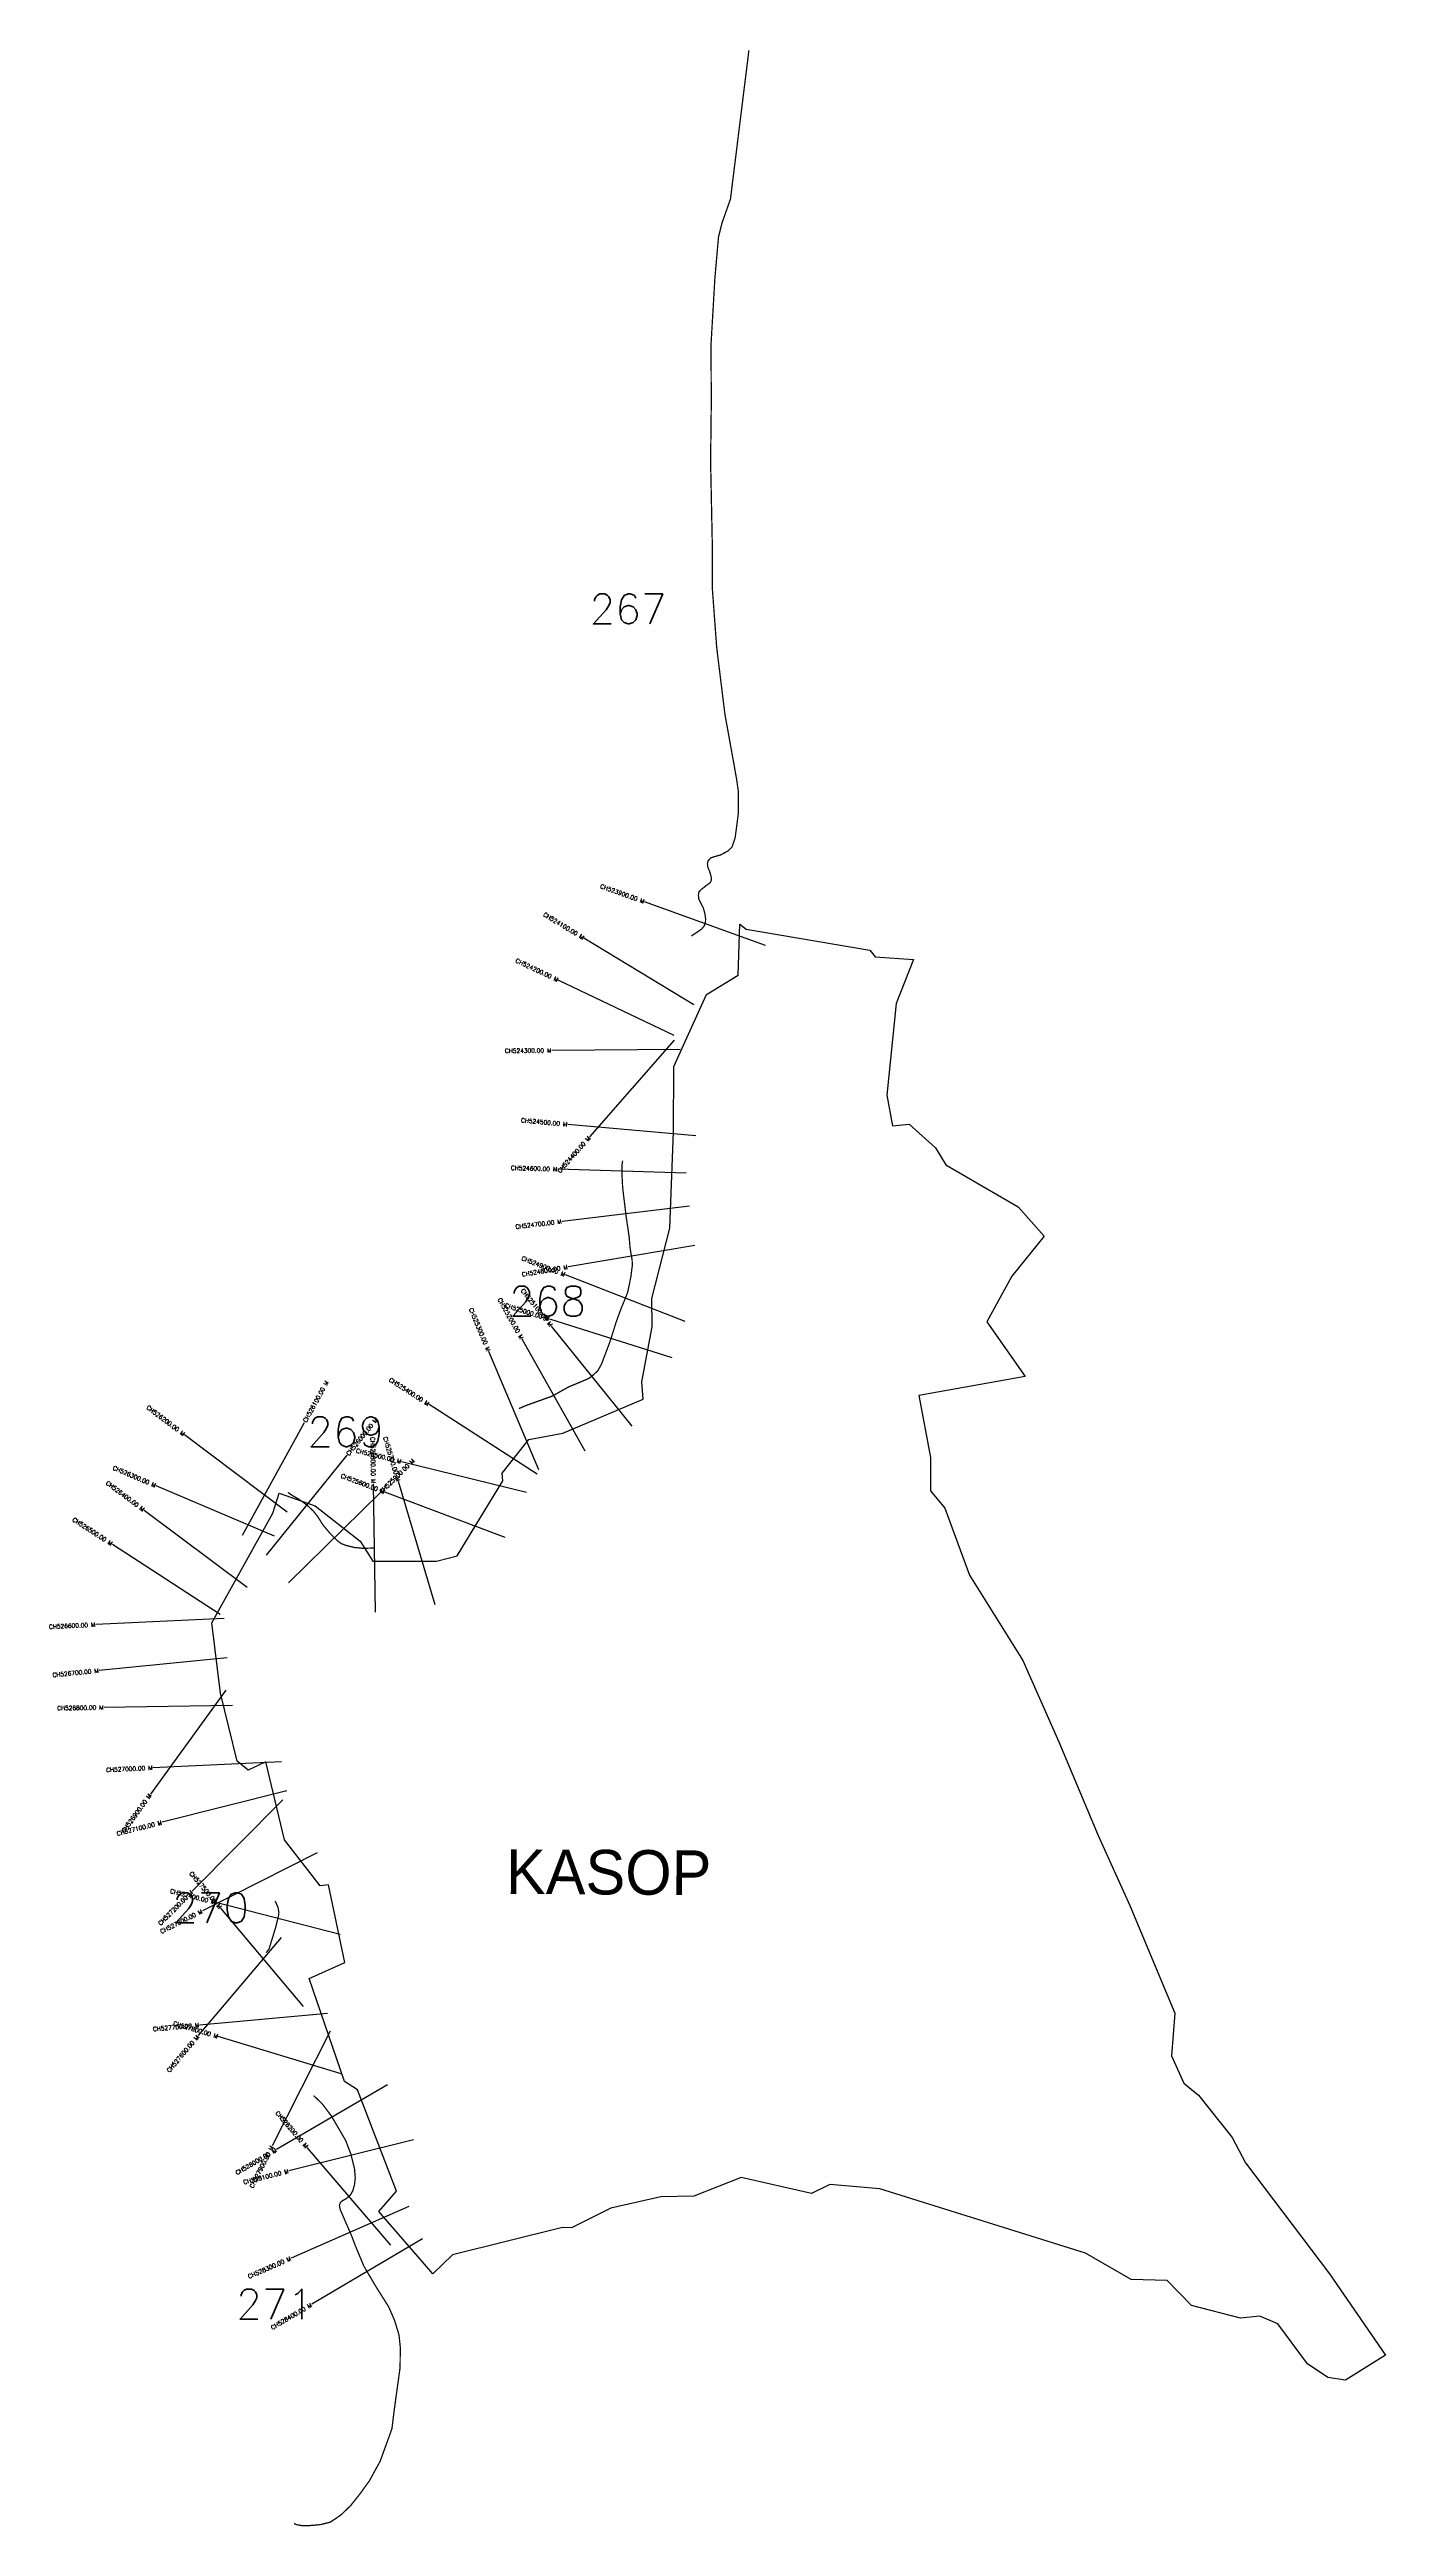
# Model space of a CAD drawing. Header units: metres. Extents: x 316827 to 319946, y 1872732 to 1878514.
import ezdxf
from ezdxf.enums import TextEntityAlignment as Align

# ---------------------------------------------------------------- set-up
doc = ezdxf.new("R2010")
doc.units = ezdxf.units.M
for name, color, linetype in [('CS', 134, 'Continuous'), ('CSMark', 6, 'Continuous'), ('NATURALLY PROTECTED', 3, 'Continuous'), ('village', 3, 'Continuous'), ('VILLAGE NAME', 250, 'Continuous')]:
    doc.layers.add(name, color=color, linetype=linetype)
doc.styles.get("Standard").update_dxf_attribs({"font": 'simplex.shx'})

msp = doc.modelspace()

# ---------------------------------------------------------------- linework, layer by layer
at = {"color": 6, "flags": 128}
msp.add_lwpolyline([(318896, 1875950.1), (318919.5, 1875910.4)], dxfattribs=at)
at = {"layer": 'CS'}
for p, q in [((318498.7, 1876422.6), (318216.5, 1876524.2)), ((318331.2, 1876283.6), (318074.7, 1876439.2)), ((318285.9, 1876212.3), (318015, 1876341.2)), ((318285.6, 1876201.4), (318087.8, 1875975.9)), ((318299.8, 1876179.8), (317999.8, 1876177.3)), ((318335.8, 1875977.8), (318037, 1876004.7)), ((318313.4, 1875891.1), (318013.6, 1875900.1)), ((318321.6, 1875813.7), (318023.7, 1875778.4)), ((318333.8, 1875721.7), (318037.9, 1875672.3)), ((318311.4, 1875544.8), (318031.8, 1875653.4)), ((318078, 1875241.8), (317930.9, 1875503.3)), ((318281, 1875459.8), (317994.9, 1875550.1)), ((318187.6, 1875300.6), (317999.2, 1875534.1)), ((317969.4, 1875198.3), (317853, 1875474.8)), ((317965.4, 1875188.7), (317713.1, 1875350.9)), ((317382, 1875099.3), (317142.5, 1875280)), ((317277.7, 1875046.3), (317422.2, 1875309.2)), ((317333.8, 1874999.2), (317522, 1875232.8)), ((317940.4, 1875145.7), (317649.2, 1875217.5)), ((317352, 1875043.3), (317076.1, 1875161.1)), ((317587.8, 1874865.9), (317583.3, 1875165.8)), ((317727.7, 1874883.5), (317641.9, 1875171)), ((317288.2, 1874923.9), (317048.1, 1875103.8)), ((317385.2, 1874934.8), (317599.1, 1875145.1)), ((317890.8, 1875040.3), (317610.2, 1875146.6)), ((317225.4, 1874861.1), (316973.7, 1875024.4)), ((317234.8, 1874851.5), (316935.1, 1874837.2)), ((317241.5, 1874759.3), (316942.9, 1874730)), ((317254.3, 1874648.5), (316954.3, 1874643.8)), ((317239, 1874684.2), (317062.6, 1874441.6)), ((317368.3, 1874517.2), (317068.6, 1874503.1)), ((317381.1, 1874449.1), (317090.3, 1874375.7)), ((317371.6, 1874428.2), (317160.2, 1874215.3)), ((317451.7, 1874304.6), (317184, 1874169.2)), ((317505.7, 1874114.2), (317215, 1874188.6)), ((317419.8, 1873945.5), (317226.8, 1874175.1)), ((317368, 1874106.8), (317174.3, 1873877.8)), ((317476.3, 1873929.1), (317177.5, 1873902.6)), ((317482.3, 1873888.5), (317347.2, 1873620.7)), ((317508.1, 1873788.5), (317221, 1873875.5)), ((317616.4, 1873763), (317357.2, 1873612)), ((317676.9, 1873634.8), (317385.8, 1873562)), ((317624.1, 1873389.1), (317428.7, 1873616.7)), ((317666.3, 1873478.7), (317391.4, 1873358.7)), ((317697.7, 1873403.3), (317439.3, 1873250.9))]:
    msp.add_line(p, q, dxfattribs=at)
at = {"layer": 'NATURALLY PROTECTED', "const_width": 3, "flags": 128}
for points in [[(318460.1, 1878512.1), (318417, 1878164.7), (318397.6, 1878109.9), (318389.1, 1878076.4), (318380.7, 1877981.4), (318371.6, 1877825.4), (318372.2, 1877688.8), (318370.6, 1877552.3), (318374.9, 1877341.8), (318374.4, 1877259.2), (318384.8, 1877118.2), (318404, 1876962.3), (318417.5, 1876887.7), (318421.6, 1876865.2), (318431.5, 1876809.3), (318435.6, 1876780.2), (318435.1, 1876728.2), (318427.9, 1876673.6), (318420.8, 1876652.6), (318411.7, 1876643.3), (318393.9, 1876633.7), (318378.2, 1876629.2), (318370.3, 1876626.5), (318364.4, 1876619.5), (318363.2, 1876612.6), (318364.3, 1876604.7), (318368.5, 1876594.6), (318371.8, 1876583.2), (318372.7, 1876575.2), (318369.8, 1876569.2), (318362.7, 1876563.8), (318348.7, 1876553.1), (318343.5, 1876547.5), (318342.1, 1876539.9), (318343.1, 1876530.4), (318348.1, 1876520.3), (318353.6, 1876510.2), (318357.4, 1876495.9), (318358.9, 1876485), (318358.5, 1876475.7), (318355.7, 1876468), (318349.6, 1876460.6), (318325.5, 1876444.5)], [(318165.2, 1875920.3), (318163.9, 1875910.2), (318163.4, 1875893.6), (318165.2, 1875857.9), (318167.5, 1875838.3), (318170, 1875818.2), (318173.2, 1875791), (318177.2, 1875764.2), (318180.7, 1875739.4), (318182.4, 1875717.5), (318187.5, 1875687.2), (318187.6, 1875673.6), (318184.5, 1875649.5), (318177.2, 1875613.5), (318169.7, 1875594.3), (318161.8, 1875575.6), (318150.7, 1875545.2), (318135.6, 1875497.4), (318115.9, 1875445.2), (318107.5, 1875430.2), (318098.8, 1875421.7), (318086.9, 1875412.1), (318061.1, 1875401.1), (318039.3, 1875392.1), (318001, 1875370.6), (317940.3, 1875348.8), (317923.1, 1875341.5)], [(317586.3, 1875015.9), (317580.8, 1875015.8), (317559.2, 1875015.3), (317538.6, 1875017.2), (317518.8, 1875022.1), (317508.4, 1875026.3), (317499.2, 1875032.8), (317481.6, 1875050.7), (317467.5, 1875067.5), (317463.2, 1875073.3), (317458, 1875082), (317451.2, 1875091.9), (317443.6, 1875101.7), (317431.5, 1875113), (317419.3, 1875122.9), (317406, 1875131.6), (317393, 1875139.2), (317384.2, 1875145.6), (317383.6, 1875146.2)], [(317353.4, 1874191.7), (317355.1, 1874189.4), (317360.6, 1874177), (317362.6, 1874164.5), (317361.2, 1874154.8), (317354.6, 1874129), (317339.6, 1874080.2), (317333, 1874071.5)], [(317443.6, 1873737.8), (317463.1, 1873719.4), (317484.8, 1873690.9), (317502.5, 1873660.5), (317518.4, 1873633.3), (317530.7, 1873601.1), (317539.1, 1873567.3), (317540.9, 1873545.7), (317539, 1873529.2), (317535, 1873515.1), (317528.9, 1873505.1), (317520.2, 1873497.6), (317511.6, 1873492.8), (317506.6, 1873488.7), (317503.9, 1873481.9), (317505.5, 1873472.7), (317513.8, 1873453.2), (317532.3, 1873410.7), (317541.5, 1873386.4), (317561.1, 1873339.6), (317590, 1873290.6), (317618.6, 1873245.4), (317632.5, 1873213.6), (317643.1, 1873179), (317646, 1873150.5), (317645.6, 1873103.4), (317632.1, 1873005.6), (317626.5, 1872960.3), (317599.1, 1872884.6), (317574, 1872838.8), (317551.7, 1872808), (317529.4, 1872780), (317507.3, 1872758.9), (317482.2, 1872742), (317458.7, 1872736.3), (317429.2, 1872733.8), (317419.5, 1872733.7), (317404.6, 1872736.1), (317397.9, 1872739.2)]]:
    msp.add_lwpolyline(points, dxfattribs=at)
at = {"layer": 'village', "color": 6}
for points in [[(319946.4, 1873132.2, 0), (319853.2, 1873074, 0), (319811.6, 1873079.5, 0), (319764.1, 1873111.5, 0), (319694.7, 1873205.3, 0), (319653, 1873223, 0), (319607.9, 1873218.4, 0), (319493.1, 1873247.9, 0), (319436.7, 1873306.1, 0), (319352.6, 1873308.5, 0), (319245.7, 1873369.9, 0), (318765.8, 1873520, 0), (318649, 1873530.6, 0), (318606.5, 1873509.1, 0), (318441.6, 1873546.8, 0), (318331.3, 1873503.1, 0), (318254.7, 1873501.7, 0), (318137.9, 1873475.1, 0), (318045.5, 1873429, 0), (318024.8, 1873430.2, 0), (317767.7, 1873365.8, 0), (317722.2, 1873322.1, 0), (317697.8, 1873350.2, 0), (317596, 1873467.4, 0), (317637.4, 1873514.8, 0), (317546.2, 1873751, 0), (317515.6, 1873771.1, 0), (317433.3, 1874011.4, 0), (317516.7, 1874048.6, 0), (317478.8, 1874230, 0), (317459.1, 1874227.6, 0), (317375.5, 1874334.8, 0), (317332.2, 1874517.2, 0), (317291, 1874497.4, 0), (317265, 1874518.2, 0), (317226, 1874677.2, 0), (317205.8, 1874841.2, 0), (317348.3, 1875097.5, 0), (317363.4, 1875144.1, 0), (317447.6, 1875114.4, 0), (317552, 1875032.2, 0), (317581.9, 1874985.4, 0), (317730.7, 1874985.6, 0), (317778.5, 1874997.4, 0), (317885.4, 1875172.9, 0), (317883.7, 1875190.9, 0), (317946.1, 1875269.6, 0), (318025.7, 1875284.3, 0), (318213.4, 1875363.3, 0), (318210.2, 1875403.6, 0), (318233.9, 1875532.2, 0), (318233.4, 1875598.7, 0), (318275.6, 1875762.6, 0), (318283.7, 1875987.7, 0), (318284.7, 1876139.7, 0), (318360.8, 1876307.6, 0), (318435.2, 1876353.2, 0), (318439.1, 1876472.5, 0), (318453.9, 1876460.5, 0), (318742.4, 1876411.6, 0), (318755.2, 1876396.1, 0), (318844.4, 1876389.5, 0), (318803.7, 1876286.8, 0), (318782.1, 1876072.7, 0), (318795.3, 1876001.5, 0), (318834.6, 1876005.4, 0), (318896, 1875950.1, 0)], [(318919.5, 1875910.4, 0), (319088.4, 1875812.1, 0), (319149.4, 1875743.7, 0), (319074, 1875650.2, 0), (319015.7, 1875544.3, 0), (319105.1, 1875416.7, 0), (318856.9, 1875371.7, 0), (318883.9, 1875227.3, 0), (318884.1, 1875149.3, 0), (318917.6, 1875109.1, 0), (318975.3, 1874952.3, 0), (319099.9, 1874753.4, 0), (319183.7, 1874563.9, 0), (319275.5, 1874345, 0), (319349.2, 1874181.6, 0), (319454.4, 1873930.2, 0), (319446.9, 1873830.9, 0), (319475.5, 1873767.2, 0), (319510.2, 1873739.1, 0), (319588.1, 1873640.1, 0), (319619.2, 1873580.8, 0), (319815.7, 1873321.8, 0), (319946.4, 1873132.2, 0)]]:
    msp.add_polyline3d(points, dxfattribs=at)

# ---------------------------------------------------------------- texts
at = {"char_height": 70, "attachment_point": 1}
for s, insert in [('267', (318087.8, 1877242.8)), ('268', (317899.9, 1875627.1)), ('269', (317428.8, 1875322.4)), ('270', (317113.2, 1874211.4)), ('271', (317262.8, 1873286.2))]:
    msp.add_mtext_dynamic_manual_height_columns(s, width=95.172, gutter_width=1, heights=[0], dxfattribs=dict(at, insert=insert))
at = {"layer": 'CSMark'}
for s, rotation, p in [('CH523900.00 M', 340.18583, (318215.6, 1876524.6)), ('CH524100.00 M', 328.7499, (318073.9, 1876439.8)), ('CH524200.00 M', 334.55133, (318014.1, 1876341.6)), ('CH524300.00 M', 0.4785, (317998.8, 1876177.3)), ('CH524500.00 M', 354.85403, (318036, 1876004.8)), ('CH524400.00 M', 48.75057, (318087.2, 1875975.1)), ('CH524600.00 M', 358.2819, (318012.6, 1875900.1)), ('CH524700.00 M', 6.74363, (318022.7, 1875778.3)), ('CH524900.00 M', 338.78516, (318030.8, 1875653.7)), ('CH524800.00 M', 9.48765, (318036.9, 1875672.1)), ('CH525100.00 M', 308.89659, (317998.6, 1875534.9)), ('CH525300.00 M', 292.83505, (317852.6, 1875475.7)), ('CH525200.00 M', 299.34688, (317930.4, 1875504.2)), ('CH525000.00 M', 342.48245, (317994, 1875550.4)), ('CH525400.00 M', 327.26284, (317712.3, 1875351.5)), ('CH526200.00 M', 322.96356, (317141.7, 1875280.6)), ('CH525800.00 M', 270.86146, (317583.3, 1875166.8)), ('CH525700.00 M', 286.61309, (317641.6, 1875171.9)), ('CH525500.00 M', 346.14883, (317648.2, 1875217.7)), ('CH526400.00 M', 323.15194, (317047.3, 1875104.4)), ('CH526300.00 M', 336.88374, (317075.2, 1875161.5)), ('CH525600.00 M', 339.25573, (317609.3, 1875146.9)), ('CH526500.00 M', 327.01725, (316972.9, 1875024.9)), ('CH526600.00 M', 2.72747, (316934.1, 1874837.2)), ('CH526700.00 M', 5.60265, (316941.9, 1874729.9)), ('CH526800.00 M', 0.88264, (316953.3, 1874643.8)), ('CH527000.00 M', 2.69614, (317067.6, 1874503.1)), ('CH526900.00 M', 53.98597, (317062, 1874440.8)), ('CH527100.00 M', 14.16171, (317089.3, 1874375.4)), ('CH527500.00 M', 310.04813, (317226.2, 1874175.9)), ('CH527200.00 M', 45.20106, (317159.5, 1874214.6)), ('CH527300.00 M', 26.82816, (317183.1, 1874168.8)), ('CH527400.00 M', 345.65297, (317214, 1874188.8)), ('CH527700.00 M', 5.07556, (317176.5, 1873902.5)), ('CH527600.00 M', 49.77854, (317173.6, 1873877)), ('CH527800.00 M', 343.15369, (317220.1, 1873875.8)), ('CH528200.00 M', 310.65303, (317428, 1873617.5)), ('CH528000.00 M', 30.24126, (317356.3, 1873611.4)), ('CH527900.00 M', 63.2318, (317346.8, 1873619.8)), ('CH528100.00 M', 14.04173, (317384.9, 1873561.7)), ('CH528300.00 M', 23.56711, (317390.4, 1873358.3)), ('CH528400.00 M', 30.54181, (317438.5, 1873250.3))]:
    msp.add_text(s, height=10, rotation=rotation, dxfattribs=at).set_placement(p, align=Align.MIDDLE_RIGHT)
for s, rotation, p in [('CH526100.00 M', 61.20764, (317422.7, 1875310.1)), ('CH526000.00 M', 51.13888, (317522.6, 1875233.5)), ('CH525900.00 M', 44.5167, (317599.8, 1875145.8))]:
    msp.add_text(s, height=10, rotation=rotation, dxfattribs=at).set_placement(p, align=Align.MIDDLE_LEFT)
at = {"layer": 'VILLAGE NAME', "insert": (317893.3, 1874312.7), "char_height": 104.042, "attachment_point": 1, "rotation": 359.67619}
msp.add_mtext_dynamic_manual_height_columns('{\\fMangal|b0|i0|c0|p18;KASOP}', width=108.17, gutter_width=520.2, heights=[0], dxfattribs=at)

doc.saveas('drawing.dxf')
